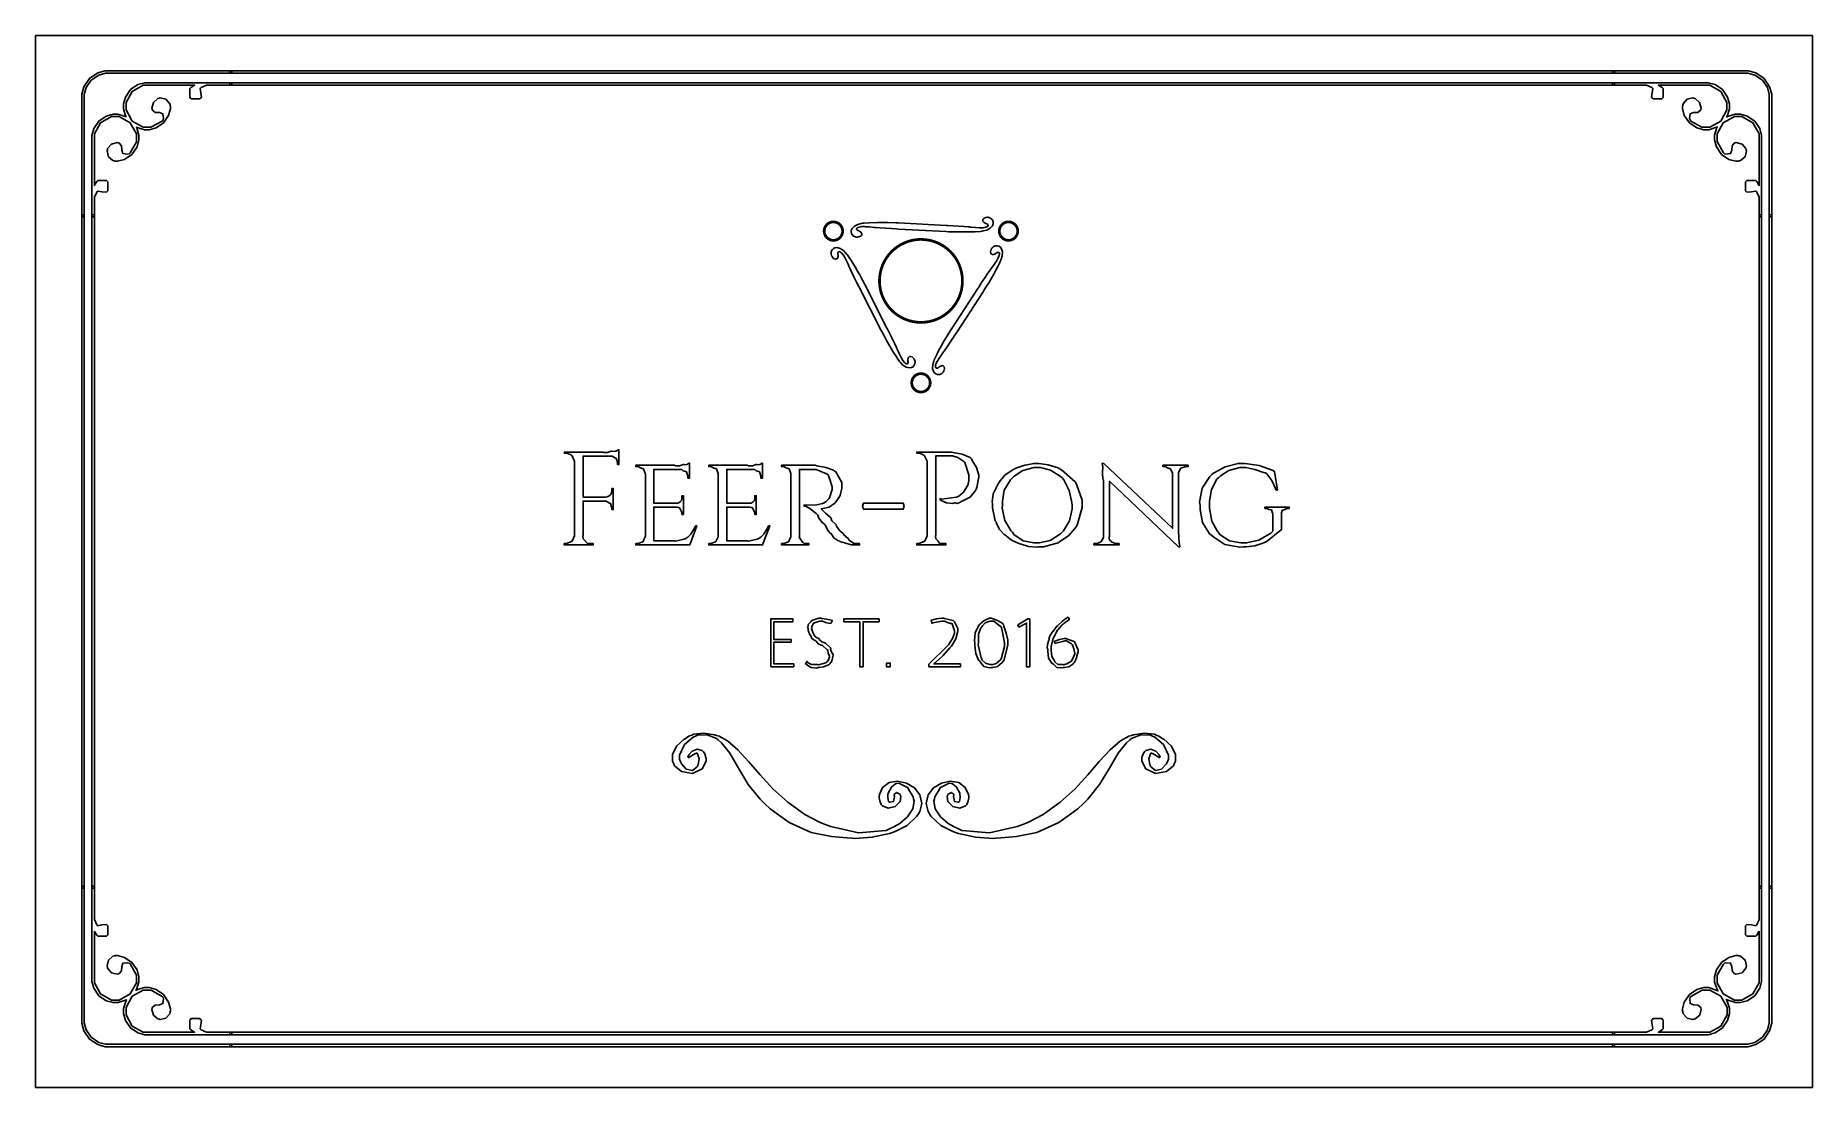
# Model space of a CAD drawing. Extents: x 0 to 3.35, y 0 to 1.99.
import ezdxf

# ---------------------------------------------------------------- set-up
doc = ezdxf.new("R2010")
doc.units = 0
doc.header["$MEASUREMENT"] = 0

# ---------------------------------------------------------------- blocks, each defined once
blk = doc.blocks.new('89OriginalLogo')
at = {"color": 0}
for points in [[(1.21501, 6.77783, 0.104166, 0.104166, 0), (1.21501, 6.76036, 0.104166, 0.104166, 0), (1.20795, 6.7079, 0.104166, 0.104166, 0), (1.18777, 6.64268, 0.104166, 0.104166, 0), (1.15582, 6.58365, 0.104166, 0.104166, 0), (1.1135, 6.53222, 0.104166, 0.104166, 0), (1.06223, 6.48981, 0.104166, 0.104166, 0), (1.00331, 6.45768, 0.104166, 0.104166, 0), (0.938206, 6.43744, 0.104166, 0.104166, 0), (0.885796, 6.43033, 0.104166, 0.104166, 0), (0.868326, 6.43033, 0.104166, 0.104166, 0), (0.850803, 6.43033, 0.104166, 0.104166, 0), (0.79834, 6.43744, 0.104166, 0.104166, 0), (0.733128, 6.45768, 0.104166, 0.104166, 0), (0.6741, 6.48981, 0.104166, 0.104166, 0), (0.622667, 6.53222, 0.104166, 0.104166, 0), (0.58024, 6.58365, 0.104166, 0.104166, 0), (0.548122, 6.64268, 0.104166, 0.104166, 0), (0.527886, 6.7079, 0.104166, 0.104166, 0), (0.520833, 6.76036, 0.104166, 0.104166, 0), (0.520833, 6.77783, 0.104166, 0.104166, 0), (0.520833, 6.79536, 0.104166, 0.104166, 0), (0.527886, 6.84782, 0.104166, 0.104166, 0), (0.548122, 6.91297, 0.104166, 0.104166, 0), (0.58024, 6.972, 0.104166, 0.104166, 0), (0.622667, 7.02344, 0.104166, 0.104166, 0), (0.6741, 7.06592, 0.104166, 0.104166, 0), (0.733128, 7.09799, 0.104166, 0.104166, 0), (0.79834, 7.11828, 0.104166, 0.104166, 0), (0.850803, 7.12532, 0.104166, 0.104166, 0), (0.868326, 7.12532, 0.104166, 0.104166, 0), (0.885796, 7.12532, 0.104166, 0.104166, 0), (0.938206, 7.11828, 0.104166, 0.104166, 0), (1.00331, 7.09799, 0.104166, 0.104166, 0), (1.06223, 7.06592, 0.104166, 0.104166, 0), (1.1135, 7.02344, 0.104166, 0.104166, 0), (1.15582, 6.972, 0.104166, 0.104166, 0), (1.18777, 6.91297, 0.104166, 0.104166, 0), (1.20795, 6.84782, 0.104166, 0.104166, 0), (1.21501, 6.79536, 0.104166, 0.104166, 0), (1.21501, 6.77783, 0.104166, 0.104166, 0)], [(7.81244, 6.77783, 0.104166, 0.104166, 0), (7.81244, 6.76036, 0.104166, 0.104166, 0), (7.80533, 6.7079, 0.104166, 0.104166, 0), (7.7851, 6.64268, 0.104166, 0.104166, 0), (7.75299, 6.58365, 0.104166, 0.104166, 0), (7.71056, 6.53222, 0.104166, 0.104166, 0), (7.65912, 6.48981, 0.104166, 0.104166, 0), (7.6001, 6.45768, 0.104166, 0.104166, 0), (7.53489, 6.43744, 0.104166, 0.104166, 0), (7.48242, 6.43033, 0.104166, 0.104166, 0), (7.46496, 6.43033, 0.104166, 0.104166, 0), (7.44743, 6.43033, 0.104166, 0.104166, 0), (7.39501, 6.43744, 0.104166, 0.104166, 0), (7.32992, 6.45768, 0.104166, 0.104166, 0), (7.271, 6.48981, 0.104166, 0.104166, 0), (7.21972, 6.53222, 0.104166, 0.104166, 0), (7.1774, 6.58365, 0.104166, 0.104166, 0), (7.14546, 6.64268, 0.104166, 0.104166, 0), (7.12528, 6.7079, 0.104166, 0.104166, 0), (7.11828, 6.76036, 0.104166, 0.104166, 0), (7.11828, 6.77783, 0.104166, 0.104166, 0), (7.11828, 6.79536, 0.104166, 0.104166, 0), (7.12528, 6.84782, 0.104166, 0.104166, 0), (7.14546, 6.91297, 0.104166, 0.104166, 0), (7.1774, 6.972, 0.104166, 0.104166, 0), (7.21972, 7.02344, 0.104166, 0.104166, 0), (7.271, 7.06592, 0.104166, 0.104166, 0), (7.32992, 7.09799, 0.104166, 0.104166, 0), (7.39501, 7.11828, 0.104166, 0.104166, 0), (7.44743, 7.12532, 0.104166, 0.104166, 0), (7.46496, 7.12532, 0.104166, 0.104166, 0), (7.48242, 7.12532, 0.104166, 0.104166, 0), (7.53489, 7.11828, 0.104166, 0.104166, 0), (7.6001, 7.09799, 0.104166, 0.104166, 0), (7.65912, 7.06592, 0.104166, 0.104166, 0), (7.71056, 7.02344, 0.104166, 0.104166, 0), (7.75299, 6.972, 0.104166, 0.104166, 0), (7.7851, 6.91297, 0.104166, 0.104166, 0), (7.80533, 6.84782, 0.104166, 0.104166, 0), (7.81244, 6.79536, 0.104166, 0.104166, 0), (7.81244, 6.77783, 0.104166, 0.104166, 0)], [(5.72911, 4.90283, 0.104166, 0.104166, 0), (5.72911, 4.8629, 0.104166, 0.104166, 0), (5.72103, 4.74306, 0.104166, 0.104166, 0), (5.69738, 4.58783, 0.104166, 0.104166, 0), (5.65886, 4.4381, 0.104166, 0.104166, 0), (5.60633, 4.29449, 0.104166, 0.104166, 0), (5.54058, 4.15793, 0.104166, 0.104166, 0), (5.46235, 4.02908, 0.104166, 0.104166, 0), (5.3724, 3.90881, 0.104166, 0.104166, 0), (5.2716, 3.79785, 0.104166, 0.104166, 0), (5.16064, 3.69706, 0.104166, 0.104166, 0), (5.04036, 3.6071, 0.104166, 0.104166, 0), (4.91151, 3.52886, 0.104166, 0.104166, 0), (4.77496, 3.46311, 0.104166, 0.104166, 0), (4.63135, 3.4106, 0.104166, 0.104166, 0), (4.48161, 3.37207, 0.104166, 0.104166, 0), (4.32639, 3.34842, 0.104166, 0.104166, 0), (4.20654, 3.34033, 0.104166, 0.104166, 0), (4.16661, 3.34033, 0.104166, 0.104166, 0), (4.12663, 3.34033, 0.104166, 0.104166, 0), (4.00678, 3.34842, 0.104166, 0.104166, 0), (3.85161, 3.37207, 0.104166, 0.104166, 0), (3.70182, 3.4106, 0.104166, 0.104166, 0), (3.55826, 3.46311, 0.104166, 0.104166, 0), (3.42165, 3.52886, 0.104166, 0.104166, 0), (3.29286, 3.6071, 0.104166, 0.104166, 0), (3.17258, 3.69706, 0.104166, 0.104166, 0), (3.06164, 3.79785, 0.104166, 0.104166, 0), (2.96083, 3.90881, 0.104166, 0.104166, 0), (2.87088, 4.02908, 0.104166, 0.104166, 0), (2.79264, 4.15793, 0.104166, 0.104166, 0), (2.72689, 4.29449, 0.104166, 0.104166, 0), (2.67437, 4.4381, 0.104166, 0.104166, 0), (2.63585, 4.58783, 0.104166, 0.104166, 0), (2.61219, 4.74306, 0.104166, 0.104166, 0), (2.60417, 4.8629, 0.104166, 0.104166, 0), (2.60417, 4.90283, 0.104166, 0.104166, 0), (2.60417, 4.94282, 0.104166, 0.104166, 0), (2.61219, 5.06267, 0.104166, 0.104166, 0), (2.63585, 5.21789, 0.104166, 0.104166, 0), (2.67437, 5.36762, 0.104166, 0.104166, 0), (2.72689, 5.51124, 0.104166, 0.104166, 0), (2.79264, 5.64779, 0.104166, 0.104166, 0), (2.87088, 5.77664, 0.104166, 0.104166, 0), (2.96083, 5.89692, 0.104166, 0.104166, 0), (3.06164, 6.00786, 0.104166, 0.104166, 0), (3.17258, 6.10867, 0.104166, 0.104166, 0), (3.29286, 6.19862, 0.104166, 0.104166, 0), (3.42165, 6.27686, 0.104166, 0.104166, 0), (3.55826, 6.34261, 0.104166, 0.104166, 0), (3.70182, 6.39513, 0.104166, 0.104166, 0), (3.85161, 6.43365, 0.104166, 0.104166, 0), (4.00678, 6.45731, 0.104166, 0.104166, 0), (4.12663, 6.46533, 0.104166, 0.104166, 0), (4.16661, 6.46533, 0.104166, 0.104166, 0), (4.20654, 6.46533, 0.104166, 0.104166, 0), (4.32639, 6.45731, 0.104166, 0.104166, 0), (4.48161, 6.43365, 0.104166, 0.104166, 0), (4.63135, 6.39513, 0.104166, 0.104166, 0), (4.77496, 6.34261, 0.104166, 0.104166, 0), (4.91151, 6.27686, 0.104166, 0.104166, 0), (5.04036, 6.19862, 0.104166, 0.104166, 0), (5.16064, 6.10867, 0.104166, 0.104166, 0), (5.2716, 6.00786, 0.104166, 0.104166, 0), (5.3724, 5.89692, 0.104166, 0.104166, 0), (5.46235, 5.77664, 0.104166, 0.104166, 0), (5.54058, 5.64779, 0.104166, 0.104166, 0), (5.60633, 5.51124, 0.104166, 0.104166, 0), (5.65886, 5.36762, 0.104166, 0.104166, 0), (5.69738, 5.21789, 0.104166, 0.104166, 0), (5.72103, 5.06267, 0.104166, 0.104166, 0), (5.72911, 4.94282, 0.104166, 0.104166, 0), (5.72911, 4.90283, 0.104166, 0.104166, 0)], [(4.51417, 1.06288, 0.104166, 0.104166, 0), (4.51417, 1.04541, 0.104166, 0.104166, 0), (4.50706, 0.992947, 0.104166, 0.104166, 0), (4.48676, 0.927735, 0.104166, 0.104166, 0), (4.45469, 0.868707, 0.104166, 0.104166, 0), (4.41222, 0.817275, 0.104166, 0.104166, 0), (4.36079, 0.774794, 0.104166, 0.104166, 0), (4.30176, 0.742731, 0.104166, 0.104166, 0), (4.23654, 0.722439, 0.104166, 0.104166, 0), (4.18408, 0.715332, 0.104166, 0.104166, 0), (4.16661, 0.715332, 0.104166, 0.104166, 0), (4.14908, 0.715332, 0.104166, 0.104166, 0), (4.09663, 0.722439, 0.104166, 0.104166, 0), (4.03147, 0.742731, 0.104166, 0.104166, 0), (3.97244, 0.774794, 0.104166, 0.104166, 0), (3.92101, 0.817275, 0.104166, 0.104166, 0), (3.87853, 0.868707, 0.104166, 0.104166, 0), (3.84646, 0.927735, 0.104166, 0.104166, 0), (3.82617, 0.992947, 0.104166, 0.104166, 0), (3.81912, 1.04541, 0.104166, 0.104166, 0), (3.81912, 1.06288, 0.104166, 0.104166, 0), (3.81912, 1.0804, 0.104166, 0.104166, 0), (3.82617, 1.13281, 0.104166, 0.104166, 0), (3.84646, 1.19792, 0.104166, 0.104166, 0), (3.87853, 1.25678, 0.104166, 0.104166, 0), (3.92101, 1.30805, 0.104166, 0.104166, 0), (3.97244, 1.35037, 0.104166, 0.104166, 0), (4.03147, 1.38232, 0.104166, 0.104166, 0), (4.09663, 1.4025, 0.104166, 0.104166, 0), (4.14908, 1.4095, 0.104166, 0.104166, 0), (4.16661, 1.4095, 0.104166, 0.104166, 0), (4.18408, 1.4095, 0.104166, 0.104166, 0), (4.23654, 1.4025, 0.104166, 0.104166, 0), (4.30176, 1.38232, 0.104166, 0.104166, 0), (4.36079, 1.35037, 0.104166, 0.104166, 0), (4.41222, 1.30805, 0.104166, 0.104166, 0), (4.45469, 1.25678, 0.104166, 0.104166, 0), (4.48676, 1.19792, 0.104166, 0.104166, 0), (4.50706, 1.13281, 0.104166, 0.104166, 0), (4.51417, 1.0804, 0.104166, 0.104166, 0), (4.51417, 1.06288, 0.104166, 0.104166, 0)]]:
    blk.add_lwpolyline(points, format="xyseb", close=True, dxfattribs=at)
for points in [[(3.31749, 6.85618), (3.25131, 6.8596), (3.05285, 6.87061), (2.83078, 6.8846), (2.63118, 6.89942), (2.48335, 6.91174), (2.43414, 6.91613), (2.40744, 6.91889), (2.32726, 6.9266), (2.22808, 6.93511), (2.14231, 6.94151), (2.09239, 6.94461), (2.07579, 6.94532), (2.04112, 6.94715), (1.93674, 6.94569), (1.83296, 6.93115), (1.76747, 6.90294), (1.74387, 6.8725), (1.74333, 6.86199), (1.74311, 6.85764), (1.75151, 6.8349), (1.7679, 6.81722), (1.77165, 6.81532), (1.79297, 6.80567), (1.85574, 6.7736), (1.90653, 6.73839), (1.93087, 6.70389), (1.93636, 6.67426), (1.93582, 6.6645), (1.93522, 6.65283), (1.92057, 6.61843), (1.88331, 6.58171), (1.82915, 6.55821), (1.77962, 6.55111), (1.76335, 6.55197), (1.73931, 6.55311), (1.66808, 6.57161), (1.59631, 6.61762), (1.55225, 6.68582), (1.53885, 6.75071), (1.53999, 6.77197), (1.54144, 6.79899), (1.57329, 6.87842), (1.65776, 6.96647), (1.78901, 7.0325), (1.91857, 7.06685), (1.96251, 7.07281), (2.0261, 7.08122), (2.21838, 7.09511), (2.54525, 7.10542), (2.92139, 7.1034), (3.22412, 7.09392), (3.32497, 7.08865), (5.11914, 6.99447), (5.18093, 6.99132), (5.36638, 6.9809), (5.5861, 6.96701), (5.79189, 6.95182), (5.94607, 6.93907), (5.99744, 6.93446), (6.0364, 6.93072), (6.21733, 6.91531), (6.36453, 6.90489), (6.38661, 6.90365), (6.41764, 6.90213), (6.51118, 6.90489), (6.60753, 6.92139), (6.67031, 6.95199), (6.69353, 6.98426), (6.69412, 6.99533), (6.69439, 7.00043), (6.69011, 7.016), (6.67475, 7.03575), (6.64654, 7.05485), (6.6149, 7.06961), (6.60411, 7.07362), (6.59093, 7.07932), (6.55268, 7.09924), (6.51867, 7.125), (6.50028, 7.15349), (6.49533, 7.17871), (6.49576, 7.18696), (6.49631, 7.19863), (6.51178, 7.23296), (6.55089, 7.26953), (6.60699, 7.29297), (6.65739, 7.30024), (6.6741, 7.29949), (6.68619, 7.29883), (6.72244, 7.29286), (6.76594, 7.27897), (6.80399, 7.25846), (6.83599, 7.23199), (6.86128, 7.20025), (6.87939, 7.16379), (6.88971, 7.12332), (6.89219, 7.09039), (6.8916, 7.07949), (6.89014, 7.05208), (6.85829, 6.97119), (6.77376, 6.88303), (6.64258, 6.81771), (6.51303, 6.78381), (6.46913, 6.77783), (6.40576, 6.76947), (6.21425, 6.75558), (5.88846, 6.74522), (5.51237, 6.74729), (5.20796, 6.75683), (5.10661, 6.76199), (3.31749, 6.85618)], [(2.87414, 3.14703), (2.90419, 3.088), (2.99388, 2.91043), (3.09278, 2.7111), (3.17964, 2.53097), (3.24262, 2.39686), (3.26329, 2.352), (3.27431, 2.32747), (3.308, 2.25412), (3.35038, 2.1639), (3.38775, 2.08649), (3.40989, 2.04183), (3.41749, 2.02701), (3.43317, 1.99604), (3.48671, 1.90614), (3.55132, 1.8234), (3.60856, 1.78082), (3.64654, 1.77556), (3.65582, 1.78033), (3.65978, 1.78222), (3.6754, 1.80078), (3.68267, 1.82433), (3.68246, 1.82867), (3.68115, 1.84147), (3.67806, 1.87999), (3.67626, 1.92219), (3.67731, 1.95643), (3.68132, 1.98372), (3.68847, 2.00521), (3.699, 2.02208), (3.713, 2.03537), (3.72613, 2.04383), (3.73079, 2.04617), (3.74126, 2.05149), (3.77854, 2.05599), (3.8291, 2.04204), (3.87657, 2.00683), (3.9075, 1.96744), (3.91499, 1.95285), (3.92589, 1.93158), (3.94521, 1.86074), (3.94097, 1.77556), (3.90392, 1.70329), (3.85476, 1.65924), (3.83583, 1.64953), (3.81164, 1.63732), (3.72667, 1.62511), (3.60796, 1.65424), (3.48503, 1.73475), (3.39046, 1.82958), (3.36333, 1.86453), (3.34532, 1.88803), (3.29368, 1.96024), (3.21625, 2.07519), (3.1326, 2.20697), (3.044, 2.35331), (2.95199, 2.51183), (2.85786, 2.68018), (2.76313, 2.85601), (2.69228, 2.9916), (2.66917, 3.037), (1.85331, 4.63781), (1.82519, 4.69299), (1.74154, 4.85867), (1.64361, 5.05578), (1.55365, 5.2416), (1.48747, 5.38178), (1.46582, 5.42865), (1.45404, 5.45464), (1.41818, 5.53239), (1.37299, 5.62836), (1.3323, 5.71262), (1.30691, 5.76411), (1.29834, 5.78114), (1.28413, 5.80881), (1.23492, 5.88829), (1.17225, 5.96332), (1.11431, 6.00228), (1.07482, 6.00624), (1.065, 6.00114), (1.06044, 5.99892), (1.04915, 5.98753), (1.03966, 5.96442), (1.03716, 5.9305), (1.04042, 5.89589), (1.04248, 5.8845), (1.04405, 5.87022), (1.0459, 5.82688), (1.04042, 5.7844), (1.0249, 5.75435), (1.00564, 5.73747), (0.998318, 5.73367), (0.987956, 5.72835), (0.950629, 5.72456), (0.899468, 5.74001), (0.851238, 5.77692), (0.819988, 5.81711), (0.8125, 5.83197), (0.801921, 5.8526), (0.783963, 5.9215), (0.789551, 6.00553), (0.826986, 6.07742), (0.875435, 6.12088), (0.894151, 6.13032), (0.918511, 6.14274), (1.00412, 6.15549), (1.12245, 6.12631), (1.24452, 6.04542), (1.33865, 5.95031), (1.36583, 5.91531), (1.38373, 5.89187), (1.43539, 5.81982), (1.51258, 5.70546), (1.59608, 5.57428), (1.68457, 5.4286), (1.77658, 5.27051), (1.87088, 5.10221), (1.96604, 4.92589), (2.03749, 4.78939), (2.06082, 4.74365), (2.87414, 3.14703)], [(6.30826, 4.61535), (6.34429, 4.6709), (6.45307, 4.83718), (6.57617, 5.02251), (6.68864, 5.18804), (6.77317, 5.3099), (6.8016, 5.35032), (6.81739, 5.37213), (6.86421, 5.43782), (6.92128, 5.51947), (6.96978, 5.59056), (6.99756, 5.63222), (7.00662, 5.64615), (7.02556, 5.67529), (7.0765, 5.76644), (7.11589, 5.86367), (7.12414, 5.93468), (7.1096, 5.97043), (7.10081, 5.97613), (7.097, 5.97846), (7.07297, 5.98221), (7.04932, 5.97683), (7.04579, 5.9745), (7.03526, 5.96707), (7.00325, 5.94521), (6.96744, 5.92264), (6.93722, 5.90642), (6.91162, 5.89615), (6.88938, 5.8916), (6.86951, 5.89225), (6.85092, 5.89779), (6.83681, 5.905), (6.83247, 5.90782), (6.82269, 5.91422), (6.8004, 5.94412), (6.78733, 5.99479), (6.79411, 6.0535), (6.81272, 6.09999), (6.82161, 6.11367), (6.83464, 6.13385), (6.88644, 6.18614), (6.96218, 6.22504), (7.04329, 6.22911), (7.10618, 6.20856), (7.12414, 6.197), (7.14675, 6.18229), (7.19976, 6.1149), (7.23367, 5.99744), (7.2251, 5.85058), (7.19006, 5.72136), (7.17329, 5.68033), (7.162, 5.6531), (7.12549, 5.57232), (7.06489, 5.44781), (6.99274, 5.3094), (6.91043, 5.15944), (6.81928, 5.00038), (6.72054, 4.83464), (6.61561, 4.66465), (6.53358, 4.5356), (6.50581, 4.49283), (5.52746, 2.98617), (5.49371, 2.93431), (5.39193, 2.77886), (5.27013, 2.59549), (5.15429, 2.42475), (5.06625, 2.29758), (5.03662, 2.25537), (5.01997, 2.23204), (4.97043, 2.16178), (4.90983, 2.07454), (4.85715, 1.99735), (4.82536, 1.94971), (4.81494, 1.93371), (4.79807, 1.90761), (4.75364, 1.82525), (4.71972, 1.7334), (4.71485, 1.66357), (4.73133, 1.62722), (4.74078, 1.62121), (4.74496, 1.61849), (4.76042, 1.61458), (4.78504, 1.618), (4.81543, 1.63282), (4.84369, 1.65294), (4.85249, 1.66037), (4.8641, 1.66894), (4.90088, 1.69211), (4.94069, 1.70882), (4.97467, 1.71067), (4.99886, 1.70242), (5.00581, 1.69786), (5.01557, 1.69151), (5.03743, 1.66097), (5.04964, 1.60872), (5.04194, 1.54833), (5.02306, 1.50108), (5.01411, 1.48703), (5.00136, 1.46761), (4.95036, 1.41775), (4.87472, 1.3807), (4.79378, 1.37723), (4.73178, 1.39735), (4.71414, 1.40869), (4.69119, 1.42361), (4.63737, 1.49143), (4.60357, 1.60861), (4.61274, 1.75499), (4.64822, 1.88428), (4.66499, 1.92535), (4.67622, 1.95258), (4.71262, 2.03326), (4.773, 2.15722), (4.84478, 2.29503), (4.92681, 2.44444), (5.01779, 2.60319), (5.1166, 2.76899), (5.22185, 2.93967), (5.30447, 3.06976), (5.33247, 3.11285), (6.30826, 4.61535)]]:
    blk.add_lwpolyline(points, close=True, dxfattribs=at)

msp = doc.modelspace()

# ---------------------------------------------------------------- linework, layer by layer
at = {"color": 7, "true_color": 0xffffff}
for points in [[(0, 1.98608), (3.34722, 1.98608), (3.34722, 0.004912), (0, 0.004912), (0, 1.98608)], [(0.091851, 1.87064), (0.091851, 1.87497), (0.095323, 1.88794), (0.104818, 1.9021), (0.118924, 1.91165), (0.131836, 1.91513), (0.136176, 1.91513), (0.369629, 1.91513), (0.369629, 1.91979), (0.136176, 1.91979), (0.131402, 1.91979), (0.117079, 1.91593), (0.101508, 1.90542), (0.090983, 1.88979), (0.087131, 1.87546), (0.087131, 1.87064), (0.087131, 1.64494), (0.091851, 1.64494), (0.091851, 1.87064)], [(0.365885, 1.91979), (2.97433, 1.91979), (2.97433, 1.91513), (0.365885, 1.91513), (0.365885, 1.91979)], [(3.22146, 1.91513), (3.22575, 1.91513), (3.23872, 1.91165), (3.25282, 1.9021), (3.26232, 1.88794), (3.26585, 1.87497), (3.26585, 1.87064), (3.26585, 1.64494), (3.27051, 1.64494), (3.27051, 1.87064), (3.27051, 1.87546), (3.2666, 1.88979), (3.25608, 1.90542), (3.2405, 1.91593), (3.22618, 1.91979), (3.22146, 1.91979), (2.9706, 1.91979), (2.9706, 1.91513), (3.22146, 1.91513)], [(0.11084, 1.67999), (0.111111, 1.6815), (0.115397, 1.69138), (0.115994, 1.69214), (0.117025, 1.69322), (0.125054, 1.69182), (0.133789, 1.69111), (0.135091, 1.69242), (0.136393, 1.69376), (0.136339, 1.71043), (0.135037, 1.71172), (0.133681, 1.71308), (0.117079, 1.71297), (0.115777, 1.71161), (0.115289, 1.71112), (0.111111, 1.70435), (0.11084, 1.70353), (0.11084, 1.79365), (0.11084, 1.80071), (0.122396, 1.82169), (0.143392, 1.83331), (0.15039, 1.83331), (0.157389, 1.83331), (0.178386, 1.82169), (0.189996, 1.80071), (0.189996, 1.79365), (0.189996, 1.78611), (0.178222, 1.76533), (0.176107, 1.76349), (0.173394, 1.76283), (0.16466, 1.76365), (0.162326, 1.7701), (0.161893, 1.77829), (0.157824, 1.78339), (0.156196, 1.78378), (0.153863, 1.78438), (0.143067, 1.78176), (0.135851, 1.77331), (0.135308, 1.77097), (0.134711, 1.76869), (0.13737, 1.75789), (0.145725, 1.75062), (0.148058, 1.75003), (0.148221, 1.75003), (0.150174, 1.74976), (0.15039, 1.74971), (0.15039, 1.74926), (0.154676, 1.74926), (0.167589, 1.75279), (0.18164, 1.76229), (0.191135, 1.7764), (0.194661, 1.78936), (0.194661, 1.79365), (0.194661, 1.79864), (0.190647, 1.81199), (0.189942, 1.81344), (0.191461, 1.81269), (0.205404, 1.80851), (0.210069, 1.80851), (0.214356, 1.80851), (0.227214, 1.81204), (0.241265, 1.82154), (0.25076, 1.83564), (0.254286, 1.84861), (0.254286, 1.85289), (0.253851, 1.85289), (0.253797, 1.85311), (0.253526, 1.85511), (0.253526, 1.85528), (0.252929, 1.85761), (0.245714, 1.86603), (0.234918, 1.86868), (0.232639, 1.86808), (0.230306, 1.86754), (0.221897, 1.86028), (0.219239, 1.84947), (0.219835, 1.84714), (0.220215, 1.84551), (0.225261, 1.84139), (0.233507, 1.8409), (0.239908, 1.83857), (0.240776, 1.82989), (0.240126, 1.82718), (0.238282, 1.82506), (0.217122, 1.81324), (0.210069, 1.81324), (0.203017, 1.81324), (0.182021, 1.8249), (0.170464, 1.84589), (0.170464, 1.85289), (0.170464, 1.85994), (0.182021, 1.881), (0.203017, 1.89261), (0.210069, 1.89261), (0.299968, 1.89261), (0.299154, 1.89233), (0.292318, 1.8881), (0.291829, 1.88761), (0.290474, 1.88632), (0.290419, 1.86971), (0.291775, 1.86836), (0.293078, 1.86706), (0.309679, 1.86694), (0.311035, 1.86825), (0.312338, 1.8696), (0.311632, 1.87833), (0.310221, 1.88636), (0.311307, 1.8874), (0.312067, 1.888), (0.32194, 1.89233), (0.32346, 1.89261), (0.369629, 1.89261), (0.369629, 1.89728), (0.210069, 1.89728), (0.205729, 1.89728), (0.192817, 1.89381), (0.178765, 1.88431), (0.169271, 1.87019), (0.165799, 1.85724), (0.165799, 1.85289), (0.165799, 1.84796), (0.16976, 1.83461), (0.170518, 1.8331), (0.169, 1.8339), (0.155003, 1.83797), (0.15039, 1.83797), (0.14605, 1.83797), (0.133138, 1.8345), (0.119086, 1.82501), (0.109646, 1.8109), (0.106174, 1.79799), (0.106174, 1.79365), (0.106174, 1.64494), (0.11084, 1.64494), (0.11084, 1.67999), (0.11084, 1.67999)], [(0.365885, 1.89728), (2.97433, 1.89728), (2.97433, 1.89261), (0.365885, 1.89261), (0.365885, 1.89728)], [(3.20725, 1.83797), (3.20188, 1.83797), (3.18744, 1.83336), (3.18587, 1.83244), (3.18664, 1.83401), (3.19086, 1.84817), (3.19086, 1.85289), (3.19086, 1.85724), (3.18733, 1.87019), (3.1779, 1.88431), (3.16385, 1.89381), (3.15093, 1.89728), (3.14665, 1.89728), (2.9706, 1.89728), (2.9706, 1.89261), (3.03321, 1.89261), (3.03467, 1.89233), (3.04465, 1.888), (3.04542, 1.8874), (3.04644, 1.88636), (3.04503, 1.87833), (3.04428, 1.8696), (3.04563, 1.86825), (3.04693, 1.86694), (3.06358, 1.867), (3.06494, 1.86831), (3.06625, 1.86965), (3.06614, 1.88632), (3.06483, 1.88761), (3.06435, 1.8881), (3.05751, 1.89233), (3.05669, 1.89261), (3.14665, 1.89261), (3.1536, 1.89261), (3.17458, 1.881), (3.18619, 1.85994), (3.18619, 1.85289), (3.18619, 1.84589), (3.17458, 1.8249), (3.1536, 1.81324), (3.14665, 1.81324), (3.13911, 1.81324), (3.11833, 1.82506), (3.11654, 1.82718), (3.11589, 1.82989), (3.11669, 1.83857), (3.1231, 1.8409), (3.13135, 1.84139), (3.13639, 1.84546), (3.13683, 1.84708), (3.13738, 1.84942), (3.13471, 1.86028), (3.12636, 1.86749), (3.12403, 1.86803), (3.12169, 1.86863), (3.11094, 1.86603), (3.10374, 1.85761), (3.10319, 1.85528), (3.10314, 1.85511), (3.10281, 1.85311), (3.10281, 1.85289), (3.10238, 1.85289), (3.10238, 1.84861), (3.10585, 1.83564), (3.11535, 1.82154), (3.12939, 1.81204), (3.14231, 1.80851), (3.14665, 1.80851), (3.15196, 1.80851), (3.16639, 1.81324), (3.16803, 1.8141), (3.16721, 1.81258), (3.16297, 1.79842), (3.16297, 1.79365), (3.16297, 1.78936), (3.16644, 1.7764), (3.17594, 1.76229), (3.19, 1.75279), (3.2029, 1.74926), (3.20725, 1.74926), (3.20725, 1.74971), (3.20742, 1.74976), (3.20936, 1.75003), (3.20958, 1.75003), (3.21186, 1.75062), (3.22026, 1.75789), (3.22287, 1.76864), (3.22233, 1.77097), (3.22174, 1.77331), (3.21451, 1.78176), (3.20372, 1.78438), (3.20144, 1.78378), (3.19976, 1.78339), (3.19569, 1.77829), (3.19521, 1.7701), (3.19287, 1.76365), (3.18419, 1.76283), (3.18153, 1.76349), (3.17942, 1.76533), (3.16764, 1.7866), (3.16764, 1.79365), (3.16764, 1.80071), (3.17919, 1.82169), (3.20019, 1.83331), (3.20725, 1.83331), (3.21419, 1.83331), (3.23519, 1.82169), (3.24681, 1.80071), (3.24681, 1.79365), (3.24681, 1.70353), (3.24647, 1.70435), (3.24235, 1.71112), (3.24186, 1.71161), (3.2405, 1.71297), (3.2239, 1.71308), (3.2226, 1.71172), (3.22125, 1.71043), (3.22119, 1.69376), (3.22254, 1.69242), (3.22385, 1.69111), (3.23258, 1.69182), (3.24056, 1.69322), (3.24164, 1.69214), (3.24224, 1.69138), (3.24653, 1.6815), (3.24681, 1.68004), (3.24681, 1.64494), (3.25151, 1.64494), (3.25151, 1.79365), (3.25151, 1.79799), (3.24799, 1.8109), (3.2385, 1.82501), (3.22444, 1.8345), (3.21153, 1.83797), (3.20725, 1.83797)], [(0.087131, 1.64868), (0.091851, 1.64868), (0.091851, 0.380129), (0.087131, 0.380129), (0.087131, 1.64868)], [(0.106174, 1.64868), (0.11084, 1.64868), (0.11084, 0.380075), (0.106174, 0.380075), (0.106174, 1.64868)], [(3.24681, 1.64868), (3.25151, 1.64868), (3.25151, 0.380075), (3.24681, 0.380075), (3.24681, 1.64868)], [(3.26585, 1.64868), (3.27051, 1.64868), (3.27051, 0.380129), (3.26585, 0.380129), (3.26585, 1.64868)], [(1.09907, 1.19908), (1.09907, 1.17803), (1.09646, 1.17803), (1.09646, 1.18172), (1.09608, 1.18237), (1.09353, 1.18981), (1.09299, 1.1904), (1.09234, 1.19013), (1.08632, 1.19409), (1.08431, 1.19409), (1.03157, 1.19409), (1.03157, 1.11684), (1.07368, 1.11684), (1.07368, 1.11684), (1.07709, 1.11705), (1.08154, 1.11998), (1.08214, 1.12053), (1.08214, 1.12053), (1.08436, 1.12308), (1.08583, 1.12753), (1.08583, 1.12899), (1.08583, 1.13268), (1.08822, 1.13268), (1.08822, 1.09318), (1.08583, 1.09318), (1.08583, 1.09709), (1.08518, 1.09785), (1.0829, 1.10501), (1.08236, 1.10555), (1.08143, 1.10539), (1.07492, 1.10924), (1.07411, 1.10924), (1.03157, 1.10924), (1.03157, 1.04501), (1.03087, 1.04376), (1.03157, 1.03844), (1.03537, 1.0347), (1.03613, 1.03394), (1.03592, 1.03318), (1.03966, 1.02965), (1.04546, 1.02938), (1.04742, 1.02938), (1.05067, 1.02938), (1.05067, 1.02678), (0.995985, 1.02678), (0.995985, 1.02938), (0.99924, 1.02938), (0.999946, 1.02916), (1.00955, 1.03318), (1.01031, 1.03394), (1.01096, 1.0341), (1.01525, 1.04392), (1.0153, 1.04501), (1.0153, 1.18498), (1.01476, 1.18558), (1.01112, 1.19453), (1.01031, 1.19518), (1.00939, 1.19572), (1.00174, 1.1993), (0.99924, 1.1993), (0.996203, 1.1993), (0.995985, 1.20169), (1.06934, 1.20169), (1.07015, 1.20104), (1.07666, 1.20104), (1.08453, 1.20299), (1.08605, 1.20321), (1.08691, 1.20267), (1.09288, 1.20353), (1.09842, 1.20603), (1.09907, 1.20625), (1.09907, 1.19908)], [(1.13417, 1.02938), (1.13487, 1.02916), (1.14366, 1.03247), (1.14437, 1.03307), (1.14437, 1.03307), (1.14578, 1.03665), (1.14865, 1.0417), (1.14871, 1.04262), (1.14871, 1.16133), (1.14838, 1.16143), (1.14507, 1.16984), (1.14437, 1.17044), (1.14274, 1.17066), (1.13802, 1.17277), (1.13509, 1.17435), (1.13417, 1.17435), (1.1307, 1.17435), (1.1307, 1.17673), (1.20383, 1.17673), (1.20524, 1.17581), (1.21289, 1.17576), (1.22032, 1.17803), (1.22163, 1.17825), (1.22217, 1.1776), (1.22711, 1.17809), (1.23139, 1.18069), (1.23182, 1.18086), (1.23182, 1.15221), (1.229, 1.15243), (1.229, 1.15633), (1.2289, 1.15682), (1.22607, 1.16463), (1.22553, 1.16523), (1.22439, 1.16485), (1.22005, 1.16632), (1.21728, 1.16892), (1.21642, 1.16892), (1.16455, 1.16892), (1.16455, 1.10555), (1.2073, 1.10555), (1.20736, 1.10523), (1.21077, 1.10512), (1.21446, 1.1081), (1.2149, 1.10859), (1.2149, 1.10859), (1.21674, 1.11043), (1.2175, 1.11461), (1.2175, 1.11597), (1.2175, 1.11922), (1.22032, 1.11922), (1.22032, 1.08428), (1.2175, 1.08428), (1.2175, 1.08754), (1.21723, 1.0883), (1.21316, 1.09665), (1.21229, 1.09709), (1.21121, 1.09714), (1.20833, 1.09796), (1.20795, 1.09796), (1.16455, 1.09796), (1.16455, 1.03459), (1.20383, 1.03459), (1.20546, 1.03394), (1.22184, 1.03784), (1.22314, 1.03849), (1.22369, 1.03822), (1.2289, 1.04148), (1.23438, 1.04717), (1.23508, 1.04804), (1.23519, 1.04837), (1.23834, 1.05347), (1.24278, 1.06106), (1.24354, 1.06258), (1.24593, 1.06258), (1.23226, 1.02678), (1.1307, 1.02678), (1.1307, 1.02938), (1.13417, 1.02938)], [(1.27154, 1.02938), (1.27224, 1.02916), (1.28103, 1.03247), (1.28174, 1.03307), (1.28174, 1.03307), (1.28315, 1.03665), (1.28603, 1.0417), (1.28608, 1.04262), (1.28608, 1.16133), (1.28575, 1.16143), (1.28244, 1.16984), (1.28174, 1.17044), (1.28011, 1.17066), (1.27539, 1.17277), (1.27246, 1.17435), (1.27154, 1.17435), (1.26807, 1.17435), (1.26807, 1.17673), (1.3412, 1.17673), (1.34261, 1.17581), (1.35026, 1.17576), (1.35769, 1.17803), (1.359, 1.17825), (1.35954, 1.1776), (1.36448, 1.17809), (1.36876, 1.18069), (1.36919, 1.18086), (1.36919, 1.15221), (1.36637, 1.15243), (1.36637, 1.15633), (1.36627, 1.15682), (1.36344, 1.16463), (1.3629, 1.16523), (1.36176, 1.16485), (1.35742, 1.16632), (1.35466, 1.16892), (1.35379, 1.16892), (1.30192, 1.16892), (1.30192, 1.10555), (1.34467, 1.10555), (1.34473, 1.10523), (1.34814, 1.10512), (1.35183, 1.1081), (1.35227, 1.10859), (1.35227, 1.10859), (1.35411, 1.11043), (1.35487, 1.11461), (1.35487, 1.11597), (1.35487, 1.11922), (1.35769, 1.11922), (1.35769, 1.08428), (1.35487, 1.08428), (1.35487, 1.08754), (1.3546, 1.0883), (1.35053, 1.09665), (1.34966, 1.09709), (1.34858, 1.09714), (1.3457, 1.09796), (1.34532, 1.09796), (1.30192, 1.09796), (1.30192, 1.03459), (1.3412, 1.03459), (1.34283, 1.03394), (1.35921, 1.03784), (1.36051, 1.03849), (1.36106, 1.03822), (1.36627, 1.04148), (1.37174, 1.04717), (1.37245, 1.04804), (1.37256, 1.04837), (1.37571, 1.05347), (1.38015, 1.06106), (1.38091, 1.06258), (1.3833, 1.06258), (1.36963, 1.02678), (1.26807, 1.02678), (1.26807, 1.02938), (1.27154, 1.02938)], [(1.45231, 1.16892), (1.43907, 1.16892), (1.43907, 1.04283), (1.43864, 1.04137), (1.44487, 1.03177), (1.44601, 1.03112), (1.44596, 1.03106), (1.44781, 1.02927), (1.45182, 1.02938), (1.45318, 1.02938), (1.45643, 1.02938), (1.45687, 1.02678), (1.40543, 1.02678), (1.40543, 1.02938), (1.4089, 1.02938), (1.40961, 1.02916), (1.41818, 1.03247), (1.41889, 1.03307), (1.41889, 1.03307), (1.42031, 1.03665), (1.42301, 1.04115), (1.42301, 1.04262), (1.42301, 1.16133), (1.42269, 1.16143), (1.41954, 1.16984), (1.41889, 1.17044), (1.41726, 1.17066), (1.41265, 1.17277), (1.40983, 1.17435), (1.4089, 1.17435), (1.40543, 1.17435), (1.40543, 1.17673), (1.46838, 1.17673), (1.47168, 1.17581), (1.48839, 1.17266), (1.50299, 1.16773), (1.50526, 1.16588), (1.50732, 1.16409), (1.51893, 1.14429), (1.51893, 1.13767), (1.51872, 1.13366), (1.51585, 1.12004), (1.50971, 1.11054), (1.50786, 1.10859), (1.50564, 1.10561), (1.49485, 1.09779), (1.48292, 1.09524), (1.48008, 1.09492), (1.48101, 1.09329), (1.48822, 1.08678), (1.49735, 1.07826), (1.49918, 1.0756), (1.49886, 1.07544), (1.49994, 1.07197), (1.50635, 1.06638), (1.50786, 1.06454), (1.5089, 1.06188), (1.51525, 1.05347), (1.52126, 1.04842), (1.52219, 1.04739), (1.52262, 1.04582), (1.53049, 1.0386), (1.53108, 1.03806), (1.53256, 1.03567), (1.54085, 1.03014), (1.54949, 1.02938), (1.55236, 1.02938), (1.55236, 1.02678), (1.54454, 1.02678), (1.53678, 1.02678), (1.51535, 1.03329), (1.51351, 1.03459), (1.51118, 1.03491), (1.50407, 1.03996), (1.49924, 1.04728), (1.4981, 1.04869), (1.49724, 1.04848), (1.49294, 1.05325), (1.48714, 1.06388), (1.48529, 1.06649), (1.48258, 1.06812), (1.47553, 1.07696), (1.47368, 1.08287), (1.47358, 1.08298), (1.47026, 1.08575), (1.45882, 1.09546), (1.45085, 1.09969), (1.44819, 1.09969), (1.44819, 1.1023), (1.45296, 1.10181), (1.47151, 1.1023), (1.48253, 1.10485), (1.48356, 1.10533), (1.48421, 1.10528), (1.48942, 1.10848), (1.49431, 1.11347), (1.49485, 1.11423), (1.49533, 1.11559), (1.50092, 1.13121), (1.50092, 1.13637), (1.49989, 1.13789), (1.49713, 1.14825), (1.49333, 1.15845), (1.49181, 1.15981), (1.49007, 1.16051), (1.47021, 1.16859), (1.46772, 1.1687), (1.46604, 1.16849), (1.45574, 1.16892), (1.45231, 1.16892)], [(1.77681, 1.15351), (1.77621, 1.15156), (1.773, 1.13469), (1.77225, 1.13311), (1.77067, 1.12942), (1.76058, 1.11689), (1.74681, 1.10957), (1.74338, 1.10837), (1.74214, 1.10707), (1.73639, 1.1049), (1.73215, 1.10577), (1.73079, 1.10577), (1.72803, 1.10501), (1.7161, 1.10604), (1.70594, 1.11065), (1.7041, 1.11163), (1.7041, 1.11402), (1.70682, 1.11304), (1.73514, 1.11662), (1.73774, 1.11792), (1.73926, 1.11846), (1.74821, 1.12628), (1.75575, 1.13832), (1.75662, 1.14092), (1.75683, 1.14158), (1.75814, 1.14825), (1.75814, 1.15047), (1.75814, 1.15047), (1.75814, 1.15471), (1.75814, 1.15612), (1.75786, 1.15867), (1.75022, 1.18216), (1.74881, 1.18389), (1.74681, 1.1853), (1.73747, 1.19116), (1.72754, 1.19431), (1.72428, 1.19431), (1.69564, 1.19431), (1.69564, 1.04501), (1.69499, 1.0437), (1.69581, 1.03844), (1.69965, 1.0347), (1.70042, 1.03394), (1.70019, 1.03318), (1.70372, 1.02965), (1.70953, 1.02938), (1.71149, 1.02938), (1.71474, 1.02938), (1.71474, 1.02678), (1.66004, 1.02678), (1.66004, 1.02938), (1.66331, 1.02938), (1.66401, 1.02916), (1.67361, 1.03318), (1.67438, 1.03394), (1.67503, 1.0341), (1.67931, 1.04392), (1.67936, 1.04501), (1.67936, 1.18476), (1.67865, 1.18541), (1.67469, 1.19453), (1.67393, 1.19518), (1.67312, 1.19572), (1.66575, 1.1993), (1.66331, 1.1993), (1.66026, 1.1993), (1.66004, 1.20169), (1.72537, 1.20169), (1.7284, 1.20104), (1.74528, 1.19746), (1.76064, 1.19106), (1.76292, 1.18888), (1.76465, 1.18601), (1.77246, 1.1725), (1.77681, 1.15829), (1.77681, 1.15351)], [(1.84472, 1.17022), (1.84685, 1.17152), (1.86333, 1.17717), (1.88108, 1.1802), (1.88704, 1.1802), (1.88976, 1.18015), (1.9075, 1.17766), (1.92617, 1.1719), (1.92936, 1.17022), (1.93257, 1.16822), (1.95806, 1.14548), (1.95996, 1.14244), (1.96158, 1.13908), (1.97146, 1.11103), (1.97146, 1.10165), (1.9714, 1.09747), (1.96186, 1.0641), (1.95996, 1.06106), (1.95779, 1.05754), (1.94624, 1.04425), (1.93257, 1.03475), (1.92936, 1.03307), (1.92617, 1.03095), (1.89893, 1.0233), (1.88986, 1.0233), (1.88629, 1.02244), (1.8705, 1.02347), (1.85667, 1.02802), (1.85406, 1.02895), (1.85081, 1.02976), (1.8386, 1.03562), (1.82921, 1.04332), (1.82736, 1.04501), (1.82471, 1.04636), (1.81603, 1.0558), (1.81044, 1.06752), (1.80935, 1.06996), (1.80783, 1.07229), (1.80285, 1.09644), (1.80285, 1.10447), (1.80176, 1.10712), (1.80404, 1.12291), (1.81222, 1.13946), (1.81413, 1.14244), (1.81515, 1.1451), (1.82611, 1.15785), (1.84147, 1.16859), (1.84472, 1.17022)], [(1.84017, 1.05065), (1.84261, 1.04652), (1.86025, 1.03443), (1.88032, 1.03068), (1.88704, 1.03068), (1.89057, 1.03036), (1.91103, 1.03518), (1.93078, 1.04734), (1.93392, 1.05065), (1.93668, 1.05314), (1.9476, 1.07219), (1.95301, 1.09448), (1.95301, 1.10186), (1.95215, 1.10664), (1.94694, 1.12953), (1.93707, 1.14961), (1.93392, 1.15286), (1.93033, 1.15612), (1.91211, 1.16773), (1.89328, 1.17283), (1.88704, 1.17283), (1.88124, 1.17223), (1.8596, 1.16697), (1.84332, 1.15623), (1.84017, 1.15286), (1.83632, 1.1495), (1.82493, 1.13013), (1.82129, 1.10897), (1.82129, 1.10186), (1.82101, 1.09622), (1.82557, 1.07273), (1.83703, 1.05401), (1.84017, 1.05065)], [(2.16661, 1.17435), (2.16558, 1.17364), (2.15771, 1.17131), (2.15707, 1.17066), (2.15593, 1.16962), (2.15294, 1.16263), (2.15294, 1.16176), (2.15294, 1.0552), (2.15283, 1.05276), (2.15435, 1.03003), (2.15468, 1.02786), (2.15533, 1.0233), (2.15294, 1.0233), (2.02294, 1.14657), (2.02294, 1.04218), (2.02225, 1.04142), (2.02262, 1.03703), (2.02621, 1.03372), (2.02686, 1.03307), (2.0275, 1.03193), (2.03435, 1.02938), (2.03662, 1.02938), (2.04096, 1.02938), (2.04096, 1.02678), (1.99365, 1.02678), (1.99365, 1.02938), (1.99799, 1.02938), (1.99799, 1.02938), (2.00151, 1.02998), (2.00689, 1.03247), (2.00754, 1.03307), (2.00749, 1.03318), (2.0095, 1.03643), (2.01167, 1.04077), (2.01167, 1.04218), (2.01167, 1.14917), (2.01058, 1.1508), (2.0096, 1.1623), (2.01019, 1.17456), (2.00993, 1.17652), (2.0095, 1.18042), (2.01232, 1.1802), (2.14187, 1.05803), (2.14187, 1.16176), (2.14144, 1.16181), (2.13797, 1.17006), (2.13732, 1.17066), (2.13574, 1.17082), (2.13129, 1.17283), (2.12879, 1.17435), (2.12799, 1.17435), (2.12364, 1.17435), (2.12364, 1.17673), (2.17096, 1.17673), (2.17096, 1.17435), (2.16661, 1.17435)], [(2.27539, 1.0233), (2.26828, 1.02249), (2.24056, 1.02743), (2.21963, 1.0411), (2.21593, 1.04457), (2.21158, 1.04783), (2.19824, 1.06904), (2.19358, 1.09367), (2.19358, 1.10186), (2.19249, 1.10745), (2.19754, 1.1336), (2.21218, 1.15568), (2.21593, 1.15915), (2.21903, 1.16208), (2.24061, 1.17402), (2.26535, 1.1802), (2.27365, 1.1802), (2.27875, 1.18015), (2.30518, 1.17641), (2.32964, 1.16773), (2.33376, 1.16523), (2.33919, 1.12986), (2.33703, 1.12986), (2.33589, 1.13306), (2.32889, 1.1482), (2.31913, 1.16046), (2.31662, 1.16219), (2.31321, 1.16312), (2.29699, 1.16887), (2.27962, 1.17283), (2.27387, 1.17283), (2.26844, 1.17223), (2.24761, 1.16718), (2.23182, 1.15693), (2.22894, 1.15373), (2.22553, 1.15042), (2.21511, 1.131), (2.21158, 1.10919), (2.21158, 1.10186), (2.21132, 1.09595), (2.21556, 1.07175), (2.22601, 1.05303), (2.22894, 1.04978), (2.23133, 1.04587), (2.24903, 1.03432), (2.27024, 1.03068), (2.27735, 1.03068), (2.28136, 1.03036), (2.30436, 1.03567), (2.32676, 1.04897), (2.33051, 1.0526), (2.33074, 1.0858), (2.32986, 1.08629), (2.32824, 1.09253), (2.32769, 1.09297), (2.32671, 1.09264), (2.32303, 1.09362), (2.32015, 1.09557), (2.31922, 1.09557), (2.31575, 1.09557), (2.31575, 1.09796), (2.36154, 1.09796), (2.36154, 1.09557), (2.35807, 1.09557), (2.35558, 1.09459), (2.34825, 1.09139), (2.34679, 1.08705), (2.34679, 1.08559), (2.34679, 1.05542), (2.34392, 1.05325), (2.32075, 1.03448), (2.31771, 1.03285), (2.31369, 1.03079), (2.29656, 1.02499), (2.28065, 1.0233), (2.27539, 1.0233)], [(1.55794, 1.09969), (1.55946, 1.10533), (1.63456, 1.10533), (1.63607, 1.09969), (1.63456, 1.09405), (1.55946, 1.09405), (1.55794, 1.09969)], [(1.38493, 0.797392), (1.38493, 0.887236), (1.42681, 0.887236), (1.42681, 0.882028), (1.391, 0.882028), (1.391, 0.848825), (1.42333, 0.848825), (1.42333, 0.843833), (1.391, 0.843833), (1.391, 0.8026), (1.42811, 0.8026), (1.42811, 0.797392), (1.38493, 0.797392)], [(1.49858, 0.879207), (1.49599, 0.878881), (1.48785, 0.880617), (1.48221, 0.883112), (1.48036, 0.883112), (1.47661, 0.88295), (1.4655, 0.879478), (1.46213, 0.872154), (1.46213, 0.869658), (1.46169, 0.868464), (1.46556, 0.859458), (1.46625, 0.85859), (1.46615, 0.857343), (1.46963, 0.853165), (1.47526, 0.850343), (1.47624, 0.849693), (1.47678, 0.848174), (1.48144, 0.844376), (1.48699, 0.842368), (1.48796, 0.841663), (1.48872, 0.840794), (1.49744, 0.832657), (1.49815, 0.831681), (1.49772, 0.830215), (1.49957, 0.82479), (1.50228, 0.820558), (1.50228, 0.819093), (1.50196, 0.816544), (1.49989, 0.808026), (1.49593, 0.80271), (1.49468, 0.801732), (1.49257, 0.800431), (1.48432, 0.79685), (1.47612, 0.795874), (1.47342, 0.795874), (1.47097, 0.794843), (1.46061, 0.79609), (1.45199, 0.801678), (1.45042, 0.802818), (1.45344, 0.807375), (1.4541, 0.805531), (1.46164, 0.801569), (1.47026, 0.801299), (1.47319, 0.801299), (1.47483, 0.800974), (1.48893, 0.804933), (1.4899, 0.805639), (1.49046, 0.805747), (1.49365, 0.810033), (1.49576, 0.816218), (1.49576, 0.818225), (1.49485, 0.818606), (1.49333, 0.822838), (1.49229, 0.828046), (1.49164, 0.82886), (1.4904, 0.829456), (1.48242, 0.837322), (1.48144, 0.837974), (1.47976, 0.837649), (1.47407, 0.840578), (1.47049, 0.845732), (1.46951, 0.846438), (1.46772, 0.846546), (1.46251, 0.850235), (1.46018, 0.855661), (1.45953, 0.856637), (1.45861, 0.857343), (1.4554, 0.866457), (1.4554, 0.86944), (1.45449, 0.870581), (1.45546, 0.87709), (1.46083, 0.882679), (1.46192, 0.883547), (1.46262, 0.884197), (1.47558, 0.888756), (1.47993, 0.888756), (1.48107, 0.888104), (1.48964, 0.886639), (1.49914, 0.884957), (1.50076, 0.884197), (1.49858, 0.879207)], [(1.55268, 0.882028), (1.52229, 0.882028), (1.52229, 0.887236), (1.58914, 0.887236), (1.58914, 0.882028), (1.55875, 0.882028), (1.55875, 0.797392), (1.55268, 0.797392), (1.55268, 0.882028)], [(1.68283, 0.797392), (1.68283, 0.802383), (1.68571, 0.805042), (1.7156, 0.834231), (1.71778, 0.836889), (1.71978, 0.838625), (1.72738, 0.850343), (1.73101, 0.860597), (1.73101, 0.864015), (1.73085, 0.864938), (1.72646, 0.878339), (1.72558, 0.878989), (1.72385, 0.878664), (1.71778, 0.880563), (1.71192, 0.883112), (1.70996, 0.883112), (1.70751, 0.88295), (1.69032, 0.879857), (1.68847, 0.879207), (1.68696, 0.884415), (1.68793, 0.884849), (1.69743, 0.887236), (1.70747, 0.888756), (1.71083, 0.888756), (1.71203, 0.888104), (1.72868, 0.884089), (1.72993, 0.883112), (1.73112, 0.881974), (1.73753, 0.869169), (1.73753, 0.864883), (1.73682, 0.861792), (1.7334, 0.849964), (1.72721, 0.83895), (1.72515, 0.836237), (1.72228, 0.832657), (1.70947, 0.818443), (1.69558, 0.805531), (1.69217, 0.8026), (1.74229, 0.8026), (1.74229, 0.797392), (1.68283, 0.797392)], [(1.80072, 0.795874), (1.79753, 0.794951), (1.7864, 0.797501), (1.77957, 0.806399), (1.77815, 0.80846), (1.77632, 0.809654), (1.77106, 0.821915), (1.76947, 0.837378), (1.76947, 0.842531), (1.76861, 0.845894), (1.77024, 0.861411), (1.77632, 0.874378), (1.77772, 0.876385), (1.77869, 0.877688), (1.787, 0.884469), (1.79725, 0.888756), (1.80072, 0.888756), (1.80203, 0.888104), (1.81207, 0.884686), (1.82215, 0.878447), (1.82351, 0.876385), (1.82417, 0.873564), (1.82861, 0.860651), (1.83176, 0.847089), (1.83176, 0.842531), (1.83149, 0.838679), (1.82449, 0.810576), (1.82308, 0.80846), (1.82096, 0.805476), (1.81222, 0.797664), (1.8036, 0.795874), (1.80072, 0.795874)], [(1.7825, 0.872479), (1.78065, 0.870254), (1.77647, 0.858915), (1.77599, 0.846492), (1.77599, 0.842314), (1.77576, 0.838842), (1.78142, 0.813994), (1.7825, 0.812149), (1.78282, 0.810304), (1.78922, 0.803903), (1.79785, 0.801299), (1.80072, 0.801299), (1.80149, 0.800974), (1.80925, 0.803524), (1.81765, 0.810358), (1.81874, 0.812149), (1.8195, 0.813885), (1.82525, 0.835207), (1.82525, 0.842314), (1.82437, 0.845299), (1.82232, 0.859242), (1.81982, 0.870743), (1.81874, 0.872479), (1.81733, 0.873781), (1.80485, 0.883112), (1.80072, 0.883112), (1.79769, 0.88295), (1.78868, 0.880183), (1.78358, 0.874269), (1.7825, 0.872479)], [(1.87283, 0.887236), (1.87283, 0.797392), (1.86675, 0.797392), (1.86675, 0.87964), (1.85243, 0.872044), (1.85047, 0.875951), (1.86893, 0.887236), (1.87283, 0.887236)], [(1.91331, 0.830813), (1.91308, 0.827774), (1.9145, 0.816761), (1.91851, 0.809436), (1.9196, 0.808243), (1.91982, 0.806453), (1.92557, 0.801678), (1.93294, 0.801299), (1.93544, 0.801299), (1.93614, 0.800974), (1.94287, 0.802492), (1.95025, 0.80694), (1.95128, 0.808026), (1.95122, 0.808297), (1.95437, 0.814265), (1.95757, 0.821807), (1.95757, 0.824301), (1.95714, 0.824844), (1.95562, 0.831301), (1.95324, 0.838733), (1.95236, 0.83971), (1.9515, 0.840686), (1.94189, 0.845786), (1.93869, 0.845786), (1.93722, 0.845244), (1.92219, 0.841989), (1.92068, 0.841229), (1.91894, 0.845135), (1.92003, 0.845569), (1.92871, 0.848607), (1.93767, 0.850778), (1.94065, 0.850778), (1.94228, 0.849801), (1.95654, 0.844647), (1.95757, 0.843399), (1.95817, 0.841826), (1.96386, 0.82886), (1.96386, 0.824519), (1.96289, 0.821535), (1.96035, 0.812094), (1.95697, 0.805801), (1.95562, 0.804336), (1.954, 0.802383), (1.94624, 0.797175), (1.93842, 0.795874), (1.93587, 0.795874), (1.93317, 0.794951), (1.92361, 0.796144), (1.91743, 0.801842), (1.91612, 0.803035), (1.91411, 0.803957), (1.90842, 0.813397), (1.90679, 0.826472), (1.90679, 0.830813), (1.90593, 0.831897), (1.90614, 0.839222), (1.90896, 0.847197), (1.9094, 0.848607), (1.90881, 0.849258), (1.91075, 0.855226), (1.9151, 0.861954), (1.91569, 0.862931), (1.91585, 0.863093), (1.91922, 0.867487), (1.92404, 0.87351), (1.92503, 0.874432), (1.92594, 0.874813), (1.93431, 0.882842), (1.935, 0.883329), (1.93485, 0.883547), (1.93821, 0.886422), (1.94401, 0.88984), (1.94499, 0.890492), (1.9476, 0.886368), (1.94575, 0.885175), (1.94026, 0.881322), (1.93674, 0.878447), (1.93587, 0.877688), (1.93419, 0.876168), (1.92925, 0.87134), (1.92617, 0.867596), (1.92524, 0.866403), (1.92318, 0.862931), (1.91618, 0.848662), (1.91331, 0.835315), (1.91331, 0.830813)], [(1.60319, 0.797392), (1.60319, 0.804119), (1.60992, 0.804119), (1.60992, 0.797392), (1.60319, 0.797392)], [(1.20171, 0.615372), (1.20009, 0.619224), (1.20009, 0.632733), (1.20795, 0.648032), (1.2213, 0.660349), (1.23215, 0.667075), (1.236, 0.668703), (1.23958, 0.670276), (1.25906, 0.672121), (1.27875, 0.668921), (1.28244, 0.667889), (1.28787, 0.666425), (1.30317, 0.657961), (1.32308, 0.641033), (1.34332, 0.619007), (1.36496, 0.593887), (1.38911, 0.567521), (1.41683, 0.541913), (1.44933, 0.51891), (1.47775, 0.504153), (1.48768, 0.500462), (1.4981, 0.496611), (1.55018, 0.48435), (1.60221, 0.489124), (1.61257, 0.493736), (1.61654, 0.495526), (1.62788, 0.502199), (1.64236, 0.514351), (1.65229, 0.529922), (1.65479, 0.544137), (1.65397, 0.548532), (1.65321, 0.552383), (1.64264, 0.569636), (1.62619, 0.578208), (1.62256, 0.577611), (1.62044, 0.577286), (1.61225, 0.570558), (1.60678, 0.560522), (1.60607, 0.558568), (1.60579, 0.557918), (1.60525, 0.550756), (1.60688, 0.543649), (1.60775, 0.542997), (1.6091, 0.542075), (1.61632, 0.54354), (1.61828, 0.553143), (1.61768, 0.555747), (1.61746, 0.556669), (1.62158, 0.560522), (1.6281, 0.557538), (1.62879, 0.556128), (1.63004, 0.553632), (1.62879, 0.54354), (1.61947, 0.533829), (1.60585, 0.530736), (1.59521, 0.535349), (1.59321, 0.538007), (1.59315, 0.538115), (1.59082, 0.542456), (1.58908, 0.550485), (1.58931, 0.552383), (1.58979, 0.556886), (1.59571, 0.569853), (1.60813, 0.579293), (1.62397, 0.581735), (1.64057, 0.577992), (1.65543, 0.569093), (1.6659, 0.55591), (1.66932, 0.539417), (1.66569, 0.524606), (1.66325, 0.520428), (1.66037, 0.515654), (1.64187, 0.498401), (1.61908, 0.487171), (1.6141, 0.485381), (1.60835, 0.483374), (1.57622, 0.476267), (1.54357, 0.474096), (1.5376, 0.474476), (1.5281, 0.475181), (1.49963, 0.477568), (1.46094, 0.485381), (1.41954, 0.504099), (1.38395, 0.529976), (1.37337, 0.53996), (1.36491, 0.547935), (1.34267, 0.575279), (1.324, 0.606421), (1.30811, 0.634253), (1.29205, 0.654054), (1.2857, 0.659372), (1.28266, 0.661867), (1.26535, 0.669137), (1.24669, 0.668215), (1.243, 0.666588), (1.23899, 0.664851), (1.22228, 0.65069), (1.21322, 0.630617), (1.21305, 0.625951), (1.21294, 0.623131), (1.21663, 0.614342), (1.22591, 0.604629), (1.23741, 0.602079), (1.24626, 0.608915), (1.24767, 0.6119), (1.24805, 0.612768), (1.24989, 0.624432), (1.24604, 0.634361), (1.24485, 0.634307), (1.24306, 0.634143), (1.23541, 0.629369), (1.23003, 0.625843), (1.22944, 0.626276), (1.22895, 0.627036), (1.23074, 0.631431), (1.23671, 0.638538), (1.2462, 0.642282), (1.25591, 0.639243), (1.25825, 0.637182), (1.2583, 0.637128), (1.26063, 0.633221), (1.26291, 0.626114), (1.26297, 0.624432), (1.26302, 0.619604), (1.25543, 0.604847), (1.2373, 0.596383), (1.21669, 0.599693), (1.20367, 0.610706), (1.20171, 0.615372)], [(2.11778, 0.626276), (2.11822, 0.627036), (2.11643, 0.631431), (2.11046, 0.638538), (2.10097, 0.642282), (2.09125, 0.639243), (2.08897, 0.637182), (2.08886, 0.637128), (2.08653, 0.633221), (2.08425, 0.626114), (2.08425, 0.624432), (2.08415, 0.619604), (2.09174, 0.604847), (2.10986, 0.596383), (2.13049, 0.599693), (2.1435, 0.610706), (2.14551, 0.615372), (2.14714, 0.619169), (2.14708, 0.632733), (2.13921, 0.648032), (2.12588, 0.660349), (2.11501, 0.667075), (2.11122, 0.668703), (2.10764, 0.670276), (2.08811, 0.672121), (2.06842, 0.668921), (2.06478, 0.667889), (2.05931, 0.666425), (2.044, 0.657961), (2.02408, 0.641033), (2.00385, 0.619007), (1.98221, 0.593887), (1.95806, 0.567521), (1.93033, 0.541913), (1.89785, 0.51891), (1.86942, 0.504153), (1.85954, 0.500462), (1.84907, 0.496611), (1.79699, 0.48435), (1.74501, 0.489124), (1.73465, 0.493736), (1.73063, 0.495526), (1.71929, 0.502199), (1.70481, 0.514351), (1.69487, 0.529922), (1.69243, 0.544137), (1.69325, 0.548532), (1.69396, 0.552383), (1.70454, 0.569636), (1.72097, 0.578208), (1.72467, 0.577611), (1.72672, 0.577286), (1.73492, 0.570558), (1.74046, 0.560522), (1.74115, 0.558568), (1.74137, 0.557918), (1.74192, 0.550756), (1.74035, 0.543649), (1.73947, 0.542997), (1.73807, 0.542075), (1.73085, 0.54354), (1.72894, 0.553143), (1.72954, 0.555747), (1.72971, 0.556669), (1.72558, 0.560522), (1.71907, 0.557538), (1.71838, 0.556128), (1.71707, 0.553632), (1.71832, 0.54354), (1.72771, 0.533829), (1.74132, 0.530736), (1.75196, 0.535349), (1.75401, 0.538007), (1.75401, 0.538115), (1.75635, 0.542456), (1.75814, 0.550485), (1.75792, 0.552383), (1.75737, 0.556886), (1.75146, 0.569853), (1.73904, 0.579293), (1.72319, 0.581735), (1.7066, 0.577992), (1.69174, 0.569093), (1.68126, 0.55591), (1.67785, 0.539417), (1.68147, 0.524606), (1.68397, 0.520428), (1.68679, 0.515654), (1.70529, 0.498401), (1.72814, 0.487171), (1.73313, 0.485381), (1.73882, 0.483374), (1.77089, 0.476267), (1.8036, 0.474096), (1.80963, 0.474476), (1.81907, 0.475181), (1.84754, 0.477568), (1.88618, 0.485381), (1.92763, 0.504099), (1.96326, 0.529976), (1.97385, 0.53996), (1.98232, 0.547935), (2.0045, 0.575279), (2.02317, 0.606421), (2.03907, 0.634253), (2.05512, 0.654054), (2.06153, 0.659372), (2.06451, 0.661867), (2.08182, 0.669137), (2.10047, 0.668215), (2.10422, 0.666588), (2.10818, 0.664851), (2.12489, 0.65069), (2.13396, 0.630617), (2.13417, 0.625951), (2.13422, 0.623131), (2.13053, 0.614342), (2.12125, 0.604629), (2.10975, 0.602079), (2.10097, 0.608915), (2.09956, 0.6119), (2.09912, 0.612768), (2.09722, 0.624432), (2.10113, 0.634415), (2.10238, 0.634361), (2.10417, 0.634197), (2.11176, 0.629369), (2.11714, 0.625843), (2.11778, 0.626276)], [(0.136176, 0.086292), (0.131836, 0.086292), (0.118924, 0.089818), (0.104818, 0.099367), (0.095323, 0.113527), (0.091851, 0.126494), (0.091851, 0.13078), (0.091851, 0.383872), (0.087131, 0.383872), (0.087131, 0.13078), (0.087131, 0.126006), (0.090983, 0.111683), (0.101508, 0.096058), (0.117079, 0.085533), (0.131402, 0.081626), (0.136176, 0.081626), (0.369629, 0.081626), (0.369629, 0.086292), (0.136176, 0.086292)], [(0.323514, 0.108862), (0.321994, 0.109133), (0.312067, 0.113419), (0.311307, 0.114016), (0.310221, 0.115101), (0.311632, 0.12313), (0.312338, 0.131865), (0.311035, 0.133167), (0.309679, 0.134523), (0.293078, 0.134469), (0.291775, 0.133113), (0.290419, 0.131811), (0.290474, 0.115155), (0.291829, 0.113799), (0.292318, 0.11331), (0.299154, 0.109187), (0.299968, 0.108862), (0.210069, 0.108862), (0.203017, 0.108862), (0.182021, 0.120526), (0.170464, 0.141522), (0.170464, 0.148521), (0.170464, 0.155574), (0.182021, 0.176624), (0.203017, 0.188235), (0.210069, 0.188235), (0.217557, 0.188235), (0.238282, 0.176461), (0.240126, 0.174292), (0.240776, 0.171633), (0.239963, 0.162899), (0.233507, 0.160565), (0.225315, 0.160076), (0.220215, 0.156008), (0.219835, 0.154326), (0.219239, 0.151993), (0.221897, 0.141197), (0.230306, 0.133981), (0.232639, 0.133384), (0.234918, 0.132842), (0.245714, 0.135446), (0.252929, 0.143856), (0.253526, 0.146188), (0.253526, 0.146406), (0.253797, 0.148358), (0.253851, 0.148521), (0.254286, 0.148521), (0.254286, 0.152861), (0.25076, 0.165828), (0.241265, 0.179933), (0.227214, 0.189428), (0.214356, 0.1929), (0.210069, 0.1929), (0.204807, 0.1929), (0.190647, 0.188506), (0.189128, 0.187638), (0.189996, 0.189265), (0.194661, 0.204131), (0.194661, 0.209068), (0.194661, 0.213408), (0.191135, 0.226375), (0.18164, 0.240481), (0.167589, 0.249975), (0.154676, 0.253447), (0.15039, 0.253447), (0.15039, 0.252958), (0.150174, 0.252958), (0.148221, 0.252688), (0.148058, 0.252633), (0.145725, 0.25209), (0.137316, 0.244875), (0.134711, 0.234025), (0.135308, 0.231692), (0.135851, 0.229358), (0.143067, 0.220949), (0.153863, 0.218344), (0.156196, 0.218888), (0.157824, 0.219322), (0.161893, 0.224421), (0.162326, 0.232614), (0.16466, 0.239069), (0.173394, 0.239883), (0.176107, 0.239232), (0.178222, 0.237442), (0.189996, 0.216175), (0.189996, 0.209068), (0.189996, 0.202069), (0.178386, 0.181018), (0.157389, 0.169354), (0.15039, 0.169354), (0.143392, 0.169354), (0.122396, 0.181018), (0.11084, 0.202069), (0.11084, 0.209068), (0.11084, 0.299183), (0.111111, 0.298424), (0.115289, 0.291533), (0.115777, 0.291044), (0.117079, 0.289743), (0.133681, 0.289689), (0.135037, 0.29099), (0.136339, 0.292347), (0.136393, 0.309003), (0.135091, 0.310304), (0.133735, 0.311661), (0.125, 0.310901), (0.116971, 0.30949), (0.11594, 0.310522), (0.115343, 0.311281), (0.111111, 0.321264), (0.11084, 0.322729), (0.11084, 0.383872), (0.106174, 0.383872), (0.106174, 0.209068), (0.106174, 0.204782), (0.109646, 0.191815), (0.119086, 0.17771), (0.133138, 0.168215), (0.14605, 0.164689), (0.15039, 0.164689), (0.155599, 0.164689), (0.16976, 0.169138), (0.171332, 0.169951), (0.17041, 0.168378), (0.165799, 0.153513), (0.165799, 0.148521), (0.165799, 0.144235), (0.169271, 0.131268), (0.178765, 0.117162), (0.192817, 0.107668), (0.205729, 0.104141), (0.210069, 0.104141), (0.369629, 0.104141), (0.369629, 0.108807), (0.323514, 0.108807), (0.323514, 0.108862), (0.323514, 0.108862)], [(3.24681, 0.322621), (3.24653, 0.32121), (3.24224, 0.311336), (3.24169, 0.310576), (3.24061, 0.30949), (3.23258, 0.310901), (3.22385, 0.311661), (3.22254, 0.310304), (3.22119, 0.309003), (3.22125, 0.292347), (3.2226, 0.29099), (3.2239, 0.289689), (3.24056, 0.289743), (3.24192, 0.291044), (3.24235, 0.291533), (3.24647, 0.298424), (3.24681, 0.299183), (3.24681, 0.209068), (3.24681, 0.202069), (3.23519, 0.181018), (3.21419, 0.169354), (3.20725, 0.169354), (3.20019, 0.169354), (3.17919, 0.181018), (3.16764, 0.202069), (3.16764, 0.209068), (3.16764, 0.216608), (3.17942, 0.237387), (3.18153, 0.239178), (3.18419, 0.239883), (3.19293, 0.239069), (3.19526, 0.232614), (3.19569, 0.224421), (3.19976, 0.219322), (3.20144, 0.218888), (3.20372, 0.218344), (3.21451, 0.220949), (3.22179, 0.229358), (3.22239, 0.231692), (3.22293, 0.234025), (3.22026, 0.244875), (3.21192, 0.25209), (3.20958, 0.252633), (3.20936, 0.252688), (3.20742, 0.252958), (3.20725, 0.252958), (3.20725, 0.253447), (3.2029, 0.253447), (3.19, 0.249975), (3.17594, 0.240481), (3.16644, 0.226375), (3.16297, 0.213408), (3.16297, 0.209068), (3.16297, 0.203479), (3.16808, 0.188397), (3.16906, 0.186715), (3.16737, 0.187692), (3.15181, 0.1929), (3.14665, 0.1929), (3.14231, 0.1929), (3.12939, 0.189428), (3.11535, 0.179933), (3.10585, 0.165828), (3.10238, 0.152861), (3.10238, 0.148521), (3.10286, 0.148521), (3.10286, 0.148358), (3.10314, 0.146406), (3.10319, 0.146188), (3.10374, 0.143856), (3.11094, 0.135446), (3.12175, 0.132842), (3.12408, 0.133384), (3.12636, 0.133981), (3.13476, 0.141197), (3.13738, 0.151993), (3.13683, 0.154326), (3.13639, 0.156008), (3.13135, 0.160076), (3.1231, 0.160565), (3.11669, 0.162899), (3.11594, 0.171633), (3.1166, 0.174292), (3.11837, 0.176461), (3.13954, 0.188235), (3.14665, 0.188235), (3.15365, 0.188235), (3.17464, 0.176624), (3.18625, 0.155574), (3.18625, 0.148521), (3.18625, 0.141522), (3.17464, 0.120526), (3.15365, 0.108862), (3.14665, 0.108862), (3.05675, 0.108862), (3.05751, 0.109187), (3.0644, 0.11331), (3.06489, 0.113799), (3.06619, 0.115155), (3.06625, 0.131811), (3.06494, 0.133113), (3.06358, 0.134469), (3.04699, 0.134523), (3.04568, 0.133167), (3.04432, 0.131865), (3.04503, 0.12313), (3.0465, 0.115101), (3.04542, 0.114016), (3.04465, 0.113419), (3.03467, 0.109133), (3.03321, 0.108862), (2.9706, 0.108862), (2.9706, 0.104141), (3.14665, 0.104141), (3.15093, 0.104141), (3.16385, 0.107668), (3.1779, 0.117162), (3.18739, 0.131268), (3.19092, 0.144235), (3.19092, 0.148521), (3.19092, 0.154108), (3.18576, 0.169246), (3.18485, 0.170874), (3.18647, 0.169897), (3.20204, 0.164689), (3.20725, 0.164689), (3.21153, 0.164689), (3.22444, 0.168215), (3.2385, 0.17771), (3.24799, 0.191815), (3.25151, 0.204782), (3.25151, 0.209068), (3.25151, 0.383872), (3.24685, 0.383872), (3.24681, 0.322621)], [(3.26585, 0.383872), (3.26585, 0.13078), (3.26585, 0.126494), (3.26232, 0.113527), (3.25282, 0.099367), (3.23872, 0.089818), (3.22575, 0.086292), (3.22146, 0.086292), (2.9706, 0.086292), (2.9706, 0.081626), (3.22146, 0.081626), (3.22618, 0.081626), (3.2405, 0.085533), (3.25608, 0.096058), (3.2666, 0.111683), (3.27051, 0.126006), (3.27051, 0.13078), (3.27051, 0.383872), (3.26585, 0.383872)], [(0.365885, 0.108862), (2.97433, 0.108862), (2.97433, 0.104141), (0.365885, 0.104141), (0.365885, 0.108862)], [(0.365885, 0.086292), (2.97433, 0.086292), (2.97433, 0.081626), (0.365885, 0.081626), (0.365885, 0.086292)]]:
    msp.add_lwpolyline(points, close=True, dxfattribs=at)

# ---------------------------------------------------------------- block references
at = {"color": 7, "linetype": 'Continuous', "true_color": 0xffffff, "xscale": 0.05, "yscale": 0.05, "zscale": 0.05}
msp.add_blockref('89OriginalLogo', (1.459553, 1.278839), dxfattribs=at)

doc.saveas('drawing.dxf')
